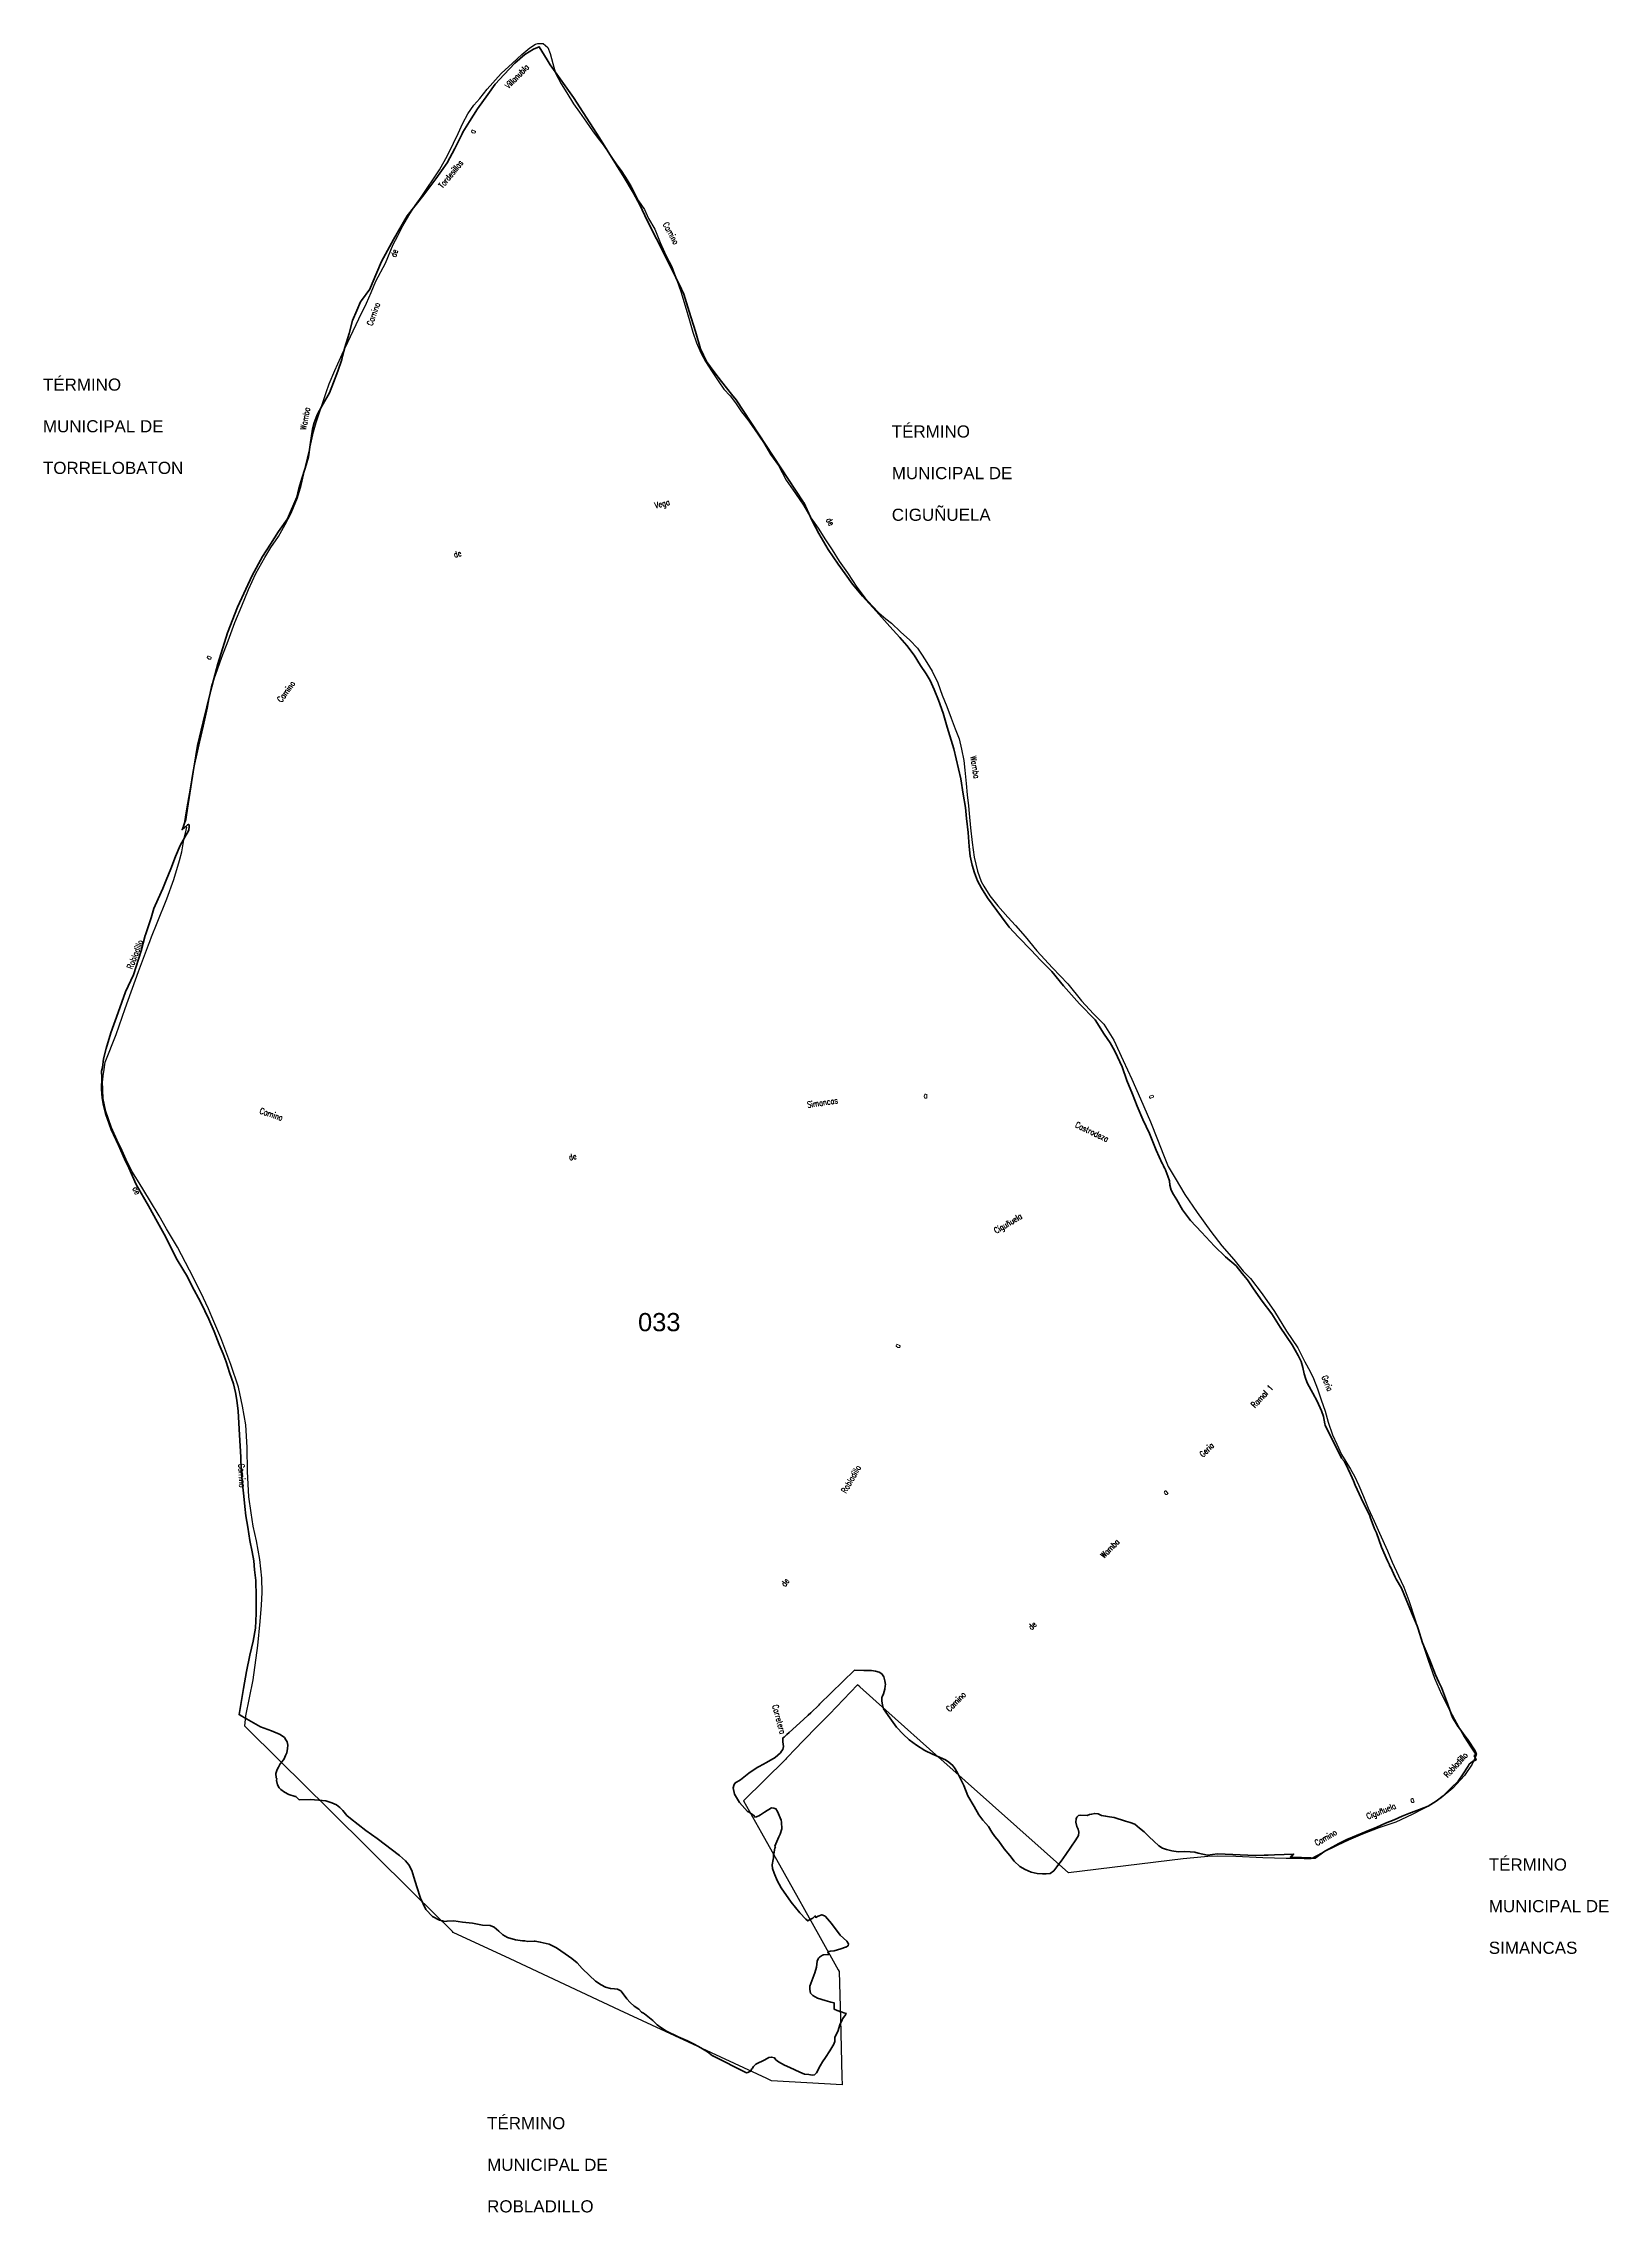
# Model space of a CAD drawing. Header units: metres. Extents: x 339638 to 364279, y 4598373 to 4630956.
# Drawn here: x 340333 to 342913, y 4608464 to 4612038 of the extents above; entities that cross this region are included whole.
import ezdxf
from ezdxf.enums import TextEntityAlignment as Align

# ---------------------------------------------------------------- set-up
doc = ezdxf.new("R2010")
doc.units = ezdxf.units.M
for name, color, linetype, lineweight in [('caminos', 1, 'Continuous', 0), ('poligonos_rusticos', 42, 'Continuous', 40), ('termino', 6, 'Continuous', 25), ('terminos_txt', 7, 'Continuous', 0)]:
    doc.layers.add(name, color=color, linetype=linetype, lineweight=lineweight)
doc.layers.add('poligonos_rustico_txt', color=7, linetype='Continuous')
doc.styles.add('Arial', font='arial.ttf')
doc.styles.add('caminos', font='simplex.shx', dxfattribs={"width": 0.75})
doc.styles.add('resto', font='arial.ttf')

msp = doc.modelspace()

# ---------------------------------------------------------------- texts
at = {"layer": 'caminos', "style": 'caminos', "width": 0.75}
for s, rotation, p in [('Villanubla', 45.7836, (341102.4, 4611960.1)), ('a', 65.5582, (341046.6, 4611886.7)), ('Tordesillas', 50.6479, (340993.6, 4611795.9)), ('Camino', -61.5977, (341351.4, 4611738.3)), ('de', 72.2937, (340917.2, 4611683.5)), ('Camino', 70.2989, (340878.2, 4611570.5)), ('Wamba', 79.3281, (340769, 4611399.4)), ('Vega', 14.6134, (341343, 4611268.3)), ('de', -58.2161, (341620.2, 4611250.7)), ('de', 15.401, (341011.9, 4611187.3)), ('a', 65.6231, (340611.1, 4611019.9)), ('Camino', 53.8334, (340728.2, 4610949.3)), ('Wamba', -80.7287, (341858, 4610862.5)), ('Robladillo', 68.7875, (340482.8, 4610510.4)), ('Camino', -18.8166, (340687.9, 4610272.2)), ('Simancas', 8.5923, (341593.4, 4610281)), ('a', 0.1486, (341784.2, 4610296.6)), ('a', -63.8953, (342152.5, 4610302.3)), ('Castrodeza', -25.4176, (342031.5, 4610249.9)), ('de', 12.6618, (341201.3, 4610194.2)), ('de', -64.4509, (340477.2, 4610149.9)), ('Ciguñuela', 31.0444, (341905.4, 4610073.7)), ('a', 67.3068, (341746.7, 4609886.1)), ('Ramal 1', 46.6842, (342332.1, 4609786.7)), ('Geria', -67.3685, (342437, 4609839.5)), ('Geria', 45.1514, (342246.8, 4609705.5)), ('Camino', -87.5826, (340651.8, 4609697.4)), ('Robladillo', 60.2231, (341658.9, 4609646.5)), ('a', 44.3469, (342185.6, 4609643)), ('Wamba', 45.4748, (342083.6, 4609539)), ('de', 55.7683, (341558.7, 4609492.5)), ('de', 44.9874, (341964.3, 4609420.8)), ('Carretera', -74.8682, (341531.7, 4609298.5)), ('Camino', 45.4267, (341829.2, 4609286)), ('Robladillo', 47.3955, (342649.8, 4609177.6)), ('a', 19.3363, (342588.7, 4609135.7)), ('Ciguñuela', 21.5662, (342517.2, 4609108.6)), ('Camino', 30.2998, (342433.7, 4609064.9))]:
    msp.add_text(s, height=10, rotation=rotation, dxfattribs=at).set_placement(p, align=Align.BOTTOM_LEFT)
at = {"layer": 'poligonos_rustico_txt', "style": 'Arial'}
msp.add_text('033', height=30, dxfattribs=at).set_placement((341348.4, 4609906.9), align=Align.BOTTOM_CENTER)
at = {"layer": 'terminos_txt', "style": 'resto'}
for s, p in [('TÉRMINO', (340332.7, 4611465.4)), ('MUNICIPAL DE', (340332.7, 4611396.8)), ('TÉRMINO', (341731.6, 4611388.2)), ('TORRELOBATON', (340332.7, 4611328.2)), ('MUNICIPAL DE', (341731.6, 4611319.6)), ('CIGUÑUELA', (341731.6, 4611251)), ('TÉRMINO', (342715.5, 4609027.3)), ('MUNICIPAL DE', (342715.5, 4608958.8)), ('SIMANCAS', (342715.5, 4608890.2)), ('TÉRMINO', (341064.7, 4608601.3)), ('MUNICIPAL DE', (341064.7, 4608532.7)), ('ROBLADILLO', (341064.7, 4608464.2))]:
    msp.add_text(s, height=20, dxfattribs=at).set_placement(p)

# ---------------------------------------------------------------- linework, layer by layer
at = {"layer": 'poligonos_rusticos'}
msp.add_lwpolyline([(341163.5, 4612010.2), (341168.5, 4612002), (341207.1, 4611948.3), (341249.7, 4611882.1), (341290.3, 4611816.8), (341306.1, 4611790.9), (341316.6, 4611771.4), (341328.4, 4611745.6), (341343.7, 4611715.3), (341366.2, 4611671.2), (341385.3, 4611632.4), (341389.1, 4611624.4), (341397.8, 4611595.8), (341408.2, 4611563.1), (341416.4, 4611534.1), (341426.4, 4611513.4), (341438.2, 4611496.9), (341451.1, 4611480.6), (341467.4, 4611459.4), (341475.3, 4611450.5), (341585.8, 4611282.3), (341586.7, 4611281), (341600.2, 4611250.9), (341611.6, 4611230.3), (341627, 4611204), (341643, 4611179.7), (341654.7, 4611163.4), (341666.8, 4611146.6), (341683.4, 4611126.8), (341705.9, 4611102.3), (341728.3, 4611076.8), (341745, 4611058.9), (341756.2, 4611045.7), (341768.4, 4611029.4), (341779, 4611012.7), (341788.2, 4610999), (341795, 4610987.8), (341801.7, 4610973.2), (341808.8, 4610955.5), (341816.3, 4610933.9), (341822.9, 4610911.2), (341833.6, 4610875.5), (341845.6, 4610826.2), (341849.5, 4610800.6), (341853.1, 4610778.5), (341854.7, 4610760.4), (341857.7, 4610737.4), (341859.2, 4610714.3), (341860.9, 4610698.8), (341864.1, 4610683.7), (341867.8, 4610671.1), (341873, 4610658), (341879.3, 4610645.9), (341889.4, 4610630.1), (341912.3, 4610598.6), (341924.9, 4610581.4), (341940.6, 4610565), (341961.1, 4610543.6), (341976.8, 4610527.2), (341995.4, 4610508.8), (342014.4, 4610484.9), (342040.8, 4610455.3), (342066.7, 4610428.8), (342081.7, 4610405.5), (342091.4, 4610391.2), (342098.7, 4610378.6), (342103.4, 4610368), (342111.1, 4610351.3), (342119.1, 4610329.1), (342128.1, 4610306.4), (342136.2, 4610286.7), (342145.3, 4610264.5), (342156.3, 4610241.8), (342167.2, 4610214), (342177.2, 4610192.3), (342177.6, 4610191.5), (342179.3, 4610188.1), (342180.4, 4610185.9), (342181.4, 4610183.9), (342182.5, 4610181.7), (342183.2, 4610180.1), (342186.8, 4610171.6), (342189.1, 4610163.5), (342190, 4610156.5), (342192.3, 4610148.5), (342195.7, 4610141.4), (342201.5, 4610132.3), (342210.6, 4610116.1), (342223.8, 4610098.3), (342241.9, 4610078.9), (342263.4, 4610055.9), (342281.5, 4610038.5), (342299.2, 4610023.6), (342308.9, 4610010.9), (342317.7, 4610000.7), (342327.9, 4609986), (342342, 4609965.2), (342358, 4609944.4), (342371.6, 4609922.6), (342391.5, 4609893.6), (342401.6, 4609875.9), (342406.4, 4609866.3), (342409.2, 4609856.2), (342411.5, 4609845.7), (342413.8, 4609837.1), (342416.6, 4609829.6), (342425.3, 4609813.9), (342432.5, 4609800.7), (342439.7, 4609784.5), (342443, 4609775.5), (342445.2, 4609763.4), (342446.1, 4609760.9), (342472.6, 4609706.9), (342476.9, 4609701.7), (342482.2, 4609692.6), (342485.1, 4609686), (342485.4, 4609685.5), (342492.3, 4609669.5), (342495.5, 4609662.3), (342505, 4609640.9), (342519.3, 4609611.8), (342520.4, 4609608.2), (342521.4, 4609605.2), (342527.1, 4609590.6), (342527.2, 4609590.1), (342530.2, 4609583.7), (342538.5, 4609560.1), (342548.8, 4609537.4), (342550.7, 4609533), (342551.6, 4609531.1), (342551.8, 4609530.7), (342553.2, 4609527.5), (342553.3, 4609527.5), (342561.4, 4609510.8), (342562.8, 4609507.7), (342571.4, 4609492.4), (342579.6, 4609474), (342589.4, 4609449.9), (342597.2, 4609430.6), (342597.9, 4609428.8), (342599.2, 4609425.6), (342606.4, 4609402.6), (342618.5, 4609373.9), (342627.7, 4609350.1), (342633.4, 4609338), (342637.5, 4609329.1), (342645.7, 4609306.8), (342655.8, 4609279.6), (342665.2, 4609264.4), (342666.1, 4609263), (342677.9, 4609247.4), (342679.8, 4609244.4), (342680.4, 4609243.6), (342692.8, 4609224.4), (342695, 4609218.6), (342691.6, 4609216.7), (342694.6, 4609209.6), (342692.5, 4609208.8), (342688.6, 4609207.1), (342683.4, 4609202.4), (342681.4, 4609199.6), (342673.1, 4609186.7), (342664.8, 4609174.9), (342653.6, 4609163.6), (342640.3, 4609150.4), (342628.6, 4609141.6), (342615.5, 4609133.4), (342601.4, 4609128.2), (342583.7, 4609121.6), (342572.6, 4609116.8), (342559.5, 4609111.1), (342545.4, 4609105.4), (342531.2, 4609099.1), (342513.6, 4609092), (342497.4, 4609085.3), (342481.8, 4609078.7), (342468.6, 4609071.9), (342458.5, 4609066.6), (342445.4, 4609059.4), (342429.6, 4609047.7), (342423.1, 4609048), (342421.6, 4609048.1), (342392.6, 4609049.4), (342388.5, 4609049.9), (342394.1, 4609054.6), (342362.1, 4609053.3), (342351.7, 4609052.9), (342351.2, 4609052.9), (342345.1, 4609052.7), (342331.2, 4609052.2), (342268.2, 4609055.2), (342251.7, 4609053), (342244.2, 4609054.6), (342236.3, 4609056.3), (342230.8, 4609057.9), (342223.3, 4609058.5), (342214.8, 4609058.7), (342203.8, 4609058), (342193.3, 4609059.7), (342184.4, 4609061.9), (342177.9, 4609064.5), (342171.5, 4609068.1), (342163.7, 4609075.8), (342155.8, 4609083), (342147.5, 4609091.2), (342140.1, 4609097.3), (342132.3, 4609104), (342124.3, 4609106.6), (342116.9, 4609108.8), (342098, 4609114.7), (342090.5, 4609115.9), (342084, 4609117), (342077.1, 4609118.1), (342071.6, 4609120.8), (342066.1, 4609121.4), (342061.1, 4609120.5), (342057.6, 4609119.5), (342053.6, 4609118.1), (342042.6, 4609118.4), (342039.1, 4609117.9), (342036.5, 4609115.5), (342035.4, 4609112.5), (342034.8, 4609107), (342036.7, 4609100), (342038.6, 4609095.4), (342040, 4609090.4), (342039.4, 4609084.9), (342035.2, 4609078), (342018.2, 4609053.8), (342010.5, 4609043), (342006.4, 4609037.3), (342003.8, 4609033.6), (341998.6, 4609026.7), (341992.5, 4609022.8), (341986, 4609022), (341980, 4609022.1), (341971, 4609022.8), (341961.1, 4609025), (341951.2, 4609029.2), (341942.8, 4609033.9), (341933.5, 4609042.6), (341926.2, 4609052.2), (341916.9, 4609063.4), (341908.1, 4609075.6), (341901.3, 4609083.3), (341896.5, 4609090.4), (341891.2, 4609100), (341886.8, 4609105.1), (341881.4, 4609110.2), (341875.1, 4609119.4), (341867.3, 4609133), (341857.2, 4609150.3), (341850.1, 4609167.4), (341840.7, 4609187.2), (341836.1, 4609195.2), (341832.3, 4609200.3), (341825.4, 4609206), (341819.9, 4609209.6), (341811.4, 4609213.8), (341810.5, 4609214.3), (341798.6, 4609219), (341786.3, 4609225.3), (341772.5, 4609234.1), (341760.1, 4609242.8), (341750.3, 4609252.1), (341739.6, 4609263.8), (341728.4, 4609279), (341718.2, 4609293.8), (341716.4, 4609300.3), (341715, 4609306.3), (341715.1, 4609312.3), (341715.6, 4609313.5), (341717.7, 4609318.8), (341720.4, 4609326.2), (341720.9, 4609331.5), (341721.1, 4609333.7), (341720.2, 4609340.2), (341718.3, 4609346.8), (341715.4, 4609351.4), (341711, 4609354.4), (341705, 4609356.1), (341698, 4609357.2), (341685.5, 4609357), (341670, 4609357.3), (341612.7, 4609301.6), (341611.7, 4609300.6), (341598, 4609287.3), (341593.7, 4609283.2), (341586.3, 4609276), (341562.7, 4609255), (341558.8, 4609251.5), (341556.4, 4609249.3), (341554.1, 4609247.3), (341552.3, 4609245.8), (341552.1, 4609245.2), (341552.1, 4609241.9), (341552.1, 4609239.2), (341553.4, 4609231.7), (341552.3, 4609226.7), (341549.6, 4609224.1), (341548.1, 4609221.1), (341539.5, 4609213.7), (341525.1, 4609205.4), (341513.1, 4609198.9), (341509.6, 4609197.1), (341496, 4609187.8), (341482.2, 4609176.6), (341472.7, 4609171.3), (341471.4, 4609167.3), (341470.2, 4609163.6), (341472.2, 4609153.3), (341480.9, 4609139.3), (341494, 4609124.9), (341495.2, 4609124), (341501.8, 4609119.5), (341502.9, 4609118.8), (341504.1, 4609118.4), (341506, 4609115.6), (341508.4, 4609116), (341513.5, 4609117.9), (341514.4, 4609118.6), (341515.5, 4609119), (341521.9, 4609123.7), (341533.2, 4609130.5), (341537.2, 4609130.4), (341540.7, 4609128.8), (341543.1, 4609124.8), (341549.2, 4609110.3), (341549.8, 4609107), (341550.4, 4609096.3), (341547.8, 4609087.5), (341545.7, 4609083.2), (341538.8, 4609067.8), (341539.7, 4609066.5), (341538.9, 4609064.5), (341537.2, 4609054.7), (341536.9, 4609053.1), (341536.5, 4609048.6), (341536.3, 4609045.4), (341534.5, 4609036.9), (341535.2, 4609031), (341537.5, 4609023.3), (341542.8, 4609011.1), (341549.3, 4608998.9), (341566, 4608975.4), (341579.9, 4608957.5), (341589.9, 4608947.1), (341593.3, 4608944.4), (341595, 4608945.4), (341601.4, 4608949), (341605, 4608952.4), (341605.5, 4608952.6), (341606.3, 4608950.1), (341610.4, 4608952.4), (341616.2, 4608954.6), (341616.4, 4608954.7), (341620.6, 4608952.8), (341622.6, 4608951.8), (341632.4, 4608940.2), (341646.8, 4608921.2), (341657.8, 4608911.1), (341660.3, 4608906.4), (341659.6, 4608903.4), (341655.9, 4608901.3), (341655.5, 4608901.1), (341647.6, 4608898.2), (341636.6, 4608895.4), (341630.6, 4608894.7), (341627.8, 4608894.1), (341626.8, 4608893.9), (341626.3, 4608893.5), (341627.8, 4608889.3), (341626.7, 4608889.2), (341619.2, 4608888.5), (341617.6, 4608888.1), (341612.5, 4608884.9), (341611, 4608883), (341608.9, 4608878.2), (341607.7, 4608868.3), (341605, 4608858.8), (341596.6, 4608837), (341596.4, 4608831.5), (341597.8, 4608825.4), (341601.7, 4608821.4), (341609.1, 4608817.2), (341621.6, 4608813.4), (341629.5, 4608811.3), (341631.3, 4608810.8), (341636.4, 4608809.5), (341636.6, 4608799.1), (341641.8, 4608796.6), (341650, 4608793.9), (341652.5, 4608793), (341656.4, 4608792.1), (341655.6, 4608789.7), (341651.1, 4608783.4), (341650, 4608781.7), (341646.2, 4608773.5), (341643.3, 4608763.7), (341637.5, 4608752.2), (341637.6, 4608745.8), (341635.4, 4608740.5), (341634.4, 4608738.9), (341629.3, 4608730.5), (341622.5, 4608719.4), (341617.6, 4608712.3), (341613.4, 4608705.5), (341607.5, 4608694.1), (341604, 4608690.7), (341600.5, 4608690.3), (341595, 4608691.4), (341588, 4608692.1), (341580.1, 4608695.2), (341563.7, 4608703.1), (341555, 4608706.8), (341544.9, 4608712), (341540.5, 4608715.7), (341538.4, 4608718.8), (341533.6, 4608720.2), (341529.1, 4608719.3), (341522.5, 4608715.4), (341507.8, 4608708.7), (341503.8, 4608704.8), (341501.9, 4608702), (341501.2, 4608700.9), (341498.6, 4608696.9), (341494.5, 4608694.5), (341492.2, 4608694.3), (341436.5, 4608721.9), (341436.1, 4608722.2), (341427.8, 4608728.9), (341416.9, 4608735.2), (341406, 4608741.4), (341395.1, 4608746.6), (341379.8, 4608753.4), (341360.5, 4608762.9), (341351.1, 4608768.6), (341344.7, 4608773.2), (341338.9, 4608779.2), (341337.8, 4608780.3), (341324, 4608791.1), (341322.3, 4608792.6), (341319.3, 4608793.9), (341314.7, 4608798.9), (341307.3, 4608804), (341300.4, 4608810.1), (341295.1, 4608815.8), (341287.3, 4608826.4), (341284.9, 4608829.3), (341280.6, 4608831.7), (341279.4, 4608832.1), (341274.4, 4608832.7), (341267.9, 4608833.3), (341260, 4608835.5), (341252.6, 4608839.2), (341243.2, 4608844.9), (341233.4, 4608854.6), (341221.1, 4608866.3), (341213.3, 4608875.5), (341204.5, 4608882.7), (341193.1, 4608890.4), (341178.8, 4608900.2), (341167.2, 4608906.1), (341152.4, 4608909.6), (341144.1, 4608910.9), (341142.1, 4608911), (341132, 4608910.7), (341126.8, 4608911.6), (341126.6, 4608911.7), (341122.8, 4608911.6), (341111.2, 4608913.3), (341098.1, 4608917.3), (341090.8, 4608921.5), (341084.2, 4608927.5), (341076.3, 4608934.1), (341069.5, 4608936.7), (341057.2, 4608937.4), (341040.4, 4608940.7), (341024, 4608942.4), (341009.6, 4608944.3), (340999, 4608944.2), (340998.9, 4608944.2), (340998.3, 4608944.2), (340992.9, 4608943.5), (340992.1, 4608944.6), (340990.7, 4608944.7), (340986.3, 4608945.8), (340974.9, 4608951.5), (340963.9, 4608963.3), (340954.8, 4608981.9), (340948.9, 4609000.5), (340943.9, 4609016.4), (340940.4, 4609027.6), (340935.8, 4609036.8), (340930.3, 4609043.3), (340920.2, 4609052.4), (340883.6, 4609080), (340864.9, 4609093.4), (340839.8, 4609113), (340833.4, 4609118.1), (340827.1, 4609126.3), (340821.7, 4609131.4), (340816.3, 4609135.5), (340808.8, 4609139.1), (340800.4, 4609141.9), (340798.9, 4609142.4), (340787.4, 4609143.1), (340772.9, 4609144.4), (340755.2, 4609144), (340749.5, 4609149.4), (340748.1, 4609149.6), (340738.1, 4609152.5), (340730.8, 4609156.3), (340724.7, 4609161), (340721.8, 4609163.8), (340719.4, 4609168.5), (340717.6, 4609175.5), (340718, 4609179), (340716.9, 4609180), (340716.3, 4609187.1), (340718.5, 4609193.6), (340720.8, 4609197.8), (340723.7, 4609203), (340729.3, 4609209.9), (340730, 4609211.4), (340732.5, 4609216.8), (340734.6, 4609221.2), (340735.7, 4609228.2), (340736.3, 4609233.7), (340735.4, 4609239.2), (340733, 4609242.8), (340730.6, 4609246.8), (340723.7, 4609251.5), (340709.3, 4609257.3), (340691, 4609264.2), (340660.2, 4609281.9), (340655.9, 4609284.4), (340663.3, 4609327.3), (340667.9, 4609355.2), (340673.4, 4609382.1), (340678.9, 4609405.5), (340682.9, 4609426.5), (340683.9, 4609451), (340684, 4609479), (340683.5, 4609505), (340681.4, 4609522.6), (340680.2, 4609537.6), (340677.5, 4609552.2), (340673.9, 4609571.3), (340670.4, 4609593.3), (340666.8, 4609611.9), (340665.6, 4609627), (340663.5, 4609644), (340661.4, 4609664.1), (340659.4, 4609686.6), (340658.8, 4609708.2), (340656.6, 4609745.2), (340654.4, 4609784.3), (340652.3, 4609802.4), (340650.1, 4609814.9), (340646.9, 4609829), (340640.3, 4609847.7), (340634.6, 4609865.3), (340629.9, 4609878.9), (340623.2, 4609894), (340614.7, 4609915.2), (340606.1, 4609935.9), (340592.7, 4609963.2), (340578.3, 4609990.5), (340571.1, 4610005.7), (340563.3, 4610017.9), (340553.7, 4610033.6), (340545, 4610050.3), (340535, 4610071), (340521.5, 4610095.8), (340506.5, 4610122.6), (340486.2, 4610157.6), (340480, 4610171.4), (340474.2, 4610185.1), (340467, 4610199.7), (340457, 4610222.4), (340445, 4610248.2), (340435.5, 4610274.4), (340432.3, 4610288), (340430.1, 4610300.5), (340429.3, 4610314.5), (340429.7, 4610334.1), (340429.4, 4610344.1), (340430.6, 4610350.5), (340432.4, 4610364.5), (340436.7, 4610381.4), (340444.7, 4610407.3), (340456.4, 4610441.1), (340468.6, 4610474.9), (340481.7, 4610503.1), (340494.8, 4610542.7), (340501.4, 4610568.1), (340501.7, 4610569.2), (340504.7, 4610577.1), (340510.9, 4610596.8), (340515.4, 4610612.1), (340522.6, 4610628.2), (340530, 4610645.3), (340536, 4610658.9), (340543.7, 4610677.5), (340551.4, 4610697.9), (340559, 4610715.9), (340566.7, 4610729.8), (340570.4, 4610736.2), (340571.5, 4610738.1), (340573.2, 4610741.9), (340573.3, 4610742.8), (340573.7, 4610745.6), (340573.4, 4610750.1), (340572.8, 4610750.7), (340572.5, 4610750.9), (340570.9, 4610750.2), (340566.2, 4610746), (340562.9, 4610743.1), (340561.9, 4610742), (340564.2, 4610747.4), (340564.3, 4610747.7), (340566.1, 4610753), (340568.1, 4610758.9), (340570.9, 4610777.4), (340580.2, 4610837.2), (340584.8, 4610864), (340587.6, 4610880.6), (340596.5, 4610919.6), (340608.1, 4610967), (340608.7, 4610969.6), (340620.7, 4611015.3), (340636.8, 4611066.4), (340653.3, 4611108.7), (340677.6, 4611160.9), (340694.5, 4611192.2), (340707.5, 4611212.3), (340721.1, 4611233.3), (340735.5, 4611254), (340750.9, 4611290.1), (340754.5, 4611304.3), (340759.4, 4611320.7), (340764.7, 4611337.6), (340770.1, 4611356.5), (340773, 4611376), (340775.3, 4611390.9), (340777.1, 4611401.9), (340779.8, 4611412.3), (340784.6, 4611425.8), (340792.4, 4611440.1), (340805.2, 4611461.7), (340811.6, 4611479.1), (340818.9, 4611497.4), (340825.3, 4611516.8), (340826.6, 4611522.1), (340830.2, 4611536.7), (340837.2, 4611559.5), (340843.1, 4611580.9), (340849.9, 4611597.7), (340856.2, 4611611.6), (340857.7, 4611614.2), (340871.4, 4611632.7), (340875, 4611641.7), (340890.7, 4611678.1), (340910.2, 4611714.3), (340933, 4611753.2), (340960.4, 4611788.1), (340980.3, 4611814.5), (340999, 4611840.6), (341011.5, 4611864.5), (341023.6, 4611888.7), (341024.8, 4611891), (341035.5, 4611908.8), (341049, 4611929.6), (341065.9, 4611953.2), (341077.8, 4611970.5), (341092.6, 4611986.2), (341110.4, 4612004.8), (341126.7, 4612019), (341141.4, 4612028.2), (341147.8, 4612030.9), (341150.5, 4612032), (341163.5, 4612010.2)], close=True, dxfattribs=at)
at = {"layer": 'termino'}
for points in [[(340828.2, 4611530.4), (340831.3, 4611537.1), (340839.3, 4611554.4), (340853.2, 4611583.5), (340865.9, 4611609.4), (340873.5, 4611627.3), (340881.5, 4611645.6), (340897, 4611675.6), (340909.7, 4611706), (340917.3, 4611720.7), (340925.7, 4611737.1), (340937.3, 4611756.6), (340946, 4611770.3), (340955.9, 4611784.4), (340986.2, 4611829.2), (340999.3, 4611852.9), (341009.3, 4611873.1), (341016.8, 4611889.1), (341024.5, 4611906.3), (341033.1, 4611921.7), (341042.6, 4611935.8), (341052.5, 4611947), (341064.8, 4611962), (341087.9, 4611987.9), (341106.4, 4612005.2), (341121.8, 4612019), (341135.1, 4612030.2), (341144.5, 4612036.3), (341148.3, 4612037.5), (341157.3, 4612037.2), (341164.7, 4612030.5), (341168.5, 4612020.9), (341172.9, 4612004.3), (341177.5, 4611988.6), (341187, 4611971), (341195.9, 4611956.3), (341207, 4611937.7), (341216.7, 4611924.3), (341228.7, 4611907.6), (341238.4, 4611893.2), (341247.5, 4611881.1), (341256.2, 4611870.5), (341266.3, 4611854.8), (341277.4, 4611839.1), (341286.5, 4611826.3), (341295.7, 4611812.6), (341302.1, 4611801.7), (341308.3, 4611790.2), (341314.2, 4611778.3), (341323.9, 4611763.6), (341330.8, 4611748.9), (341341, 4611731.6), (341350.1, 4611709.5), (341360, 4611687.8), (341368.9, 4611669.9), (341377.4, 4611647.5), (341384.2, 4611628.6), (341391.2, 4611604.9), (341398.1, 4611580.9), (341403.6, 4611562), (341409.8, 4611544.4), (341417, 4611527.8), (341424.8, 4611513.4), (341435.8, 4611496.4), (341446.8, 4611480.1), (341454.8, 4611467.9), (341465, 4611457.1), (341473.9, 4611445.5), (341484.1, 4611430.8), (341494.3, 4611417.4), (341505, 4611402.7), (341520, 4611379.9), (341531.9, 4611360.1), (341545, 4611341.9), (341557.5, 4611318.2), (341573.1, 4611296.1), (341585.9, 4611276.9), (341598.2, 4611256.1), (341610.3, 4611239.1), (341622.4, 4611219.6), (341633.3, 4611203), (341644.9, 4611184.4), (341658.4, 4611165.2), (341673.9, 4611141.9), (341687.9, 4611123.6), (341699.4, 4611111.1), (341710, 4611099.6), (341721.8, 4611089.7), (341731, 4611082.3), (341745.7, 4611068.3), (341761.2, 4611054.2), (341773.9, 4611041.1), (341781.9, 4611029.6), (341789.5, 4611017.4), (341798.3, 4611003.3), (341807.7, 4610984.1), (341814.7, 4610964), (341822.3, 4610945.1), (341829.4, 4610925.9), (341835.9, 4610908.3), (341842.5, 4610891.6), (341846.7, 4610874.7), (341850.1, 4610856.4), (341851.9, 4610840.1), (341854.1, 4610818.4), (341855.7, 4610799.5), (341857.9, 4610781.2), (341859.2, 4610768.8), (341861.2, 4610745.4), (341863.9, 4610720.8), (341867.3, 4610696.8), (341872.7, 4610674), (341878.9, 4610656.8), (341883.5, 4610649.1), (341893.1, 4610633.1), (341906.2, 4610616.8), (341923.1, 4610597.9), (341935.7, 4610584.1), (341951.4, 4610566.2), (341970.9, 4610542.8), (341996.3, 4610514.4), (342021.5, 4610488.1), (342044.3, 4610460), (342064, 4610438.8), (342081, 4610421.6), (342097.8, 4610395.6), (342113.1, 4610362), (342127.3, 4610331), (342141.7, 4610298.7), (342157.8, 4610260.9), (342169.5, 4610231.8), (342179.4, 4610206.5), (342187.3, 4610187.3), (342198.8, 4610167.8), (342214.8, 4610141.2), (342234.9, 4610111.5), (342257.5, 4610080.1), (342275.8, 4610056.4), (342295.1, 4610034), (342310.8, 4610014.8), (342322.8, 4610003), (342342.1, 4609977.4), (342362.1, 4609948.6), (342381.9, 4609916), (342400.6, 4609888.8), (342412.5, 4609865.4), (342421.3, 4609849.4), (342426.8, 4609837.9), (342433.4, 4609820.9), (342439.2, 4609803), (342445.7, 4609784.1), (342450.8, 4609765.9), (342458, 4609745.1), (342464.9, 4609730.1), (342472.8, 4609712.8), (342479.9, 4609701.3), (342487.6, 4609688.8), (342494.2, 4609676.9), (342501.6, 4609661.6), (342508.8, 4609643.7), (342516.8, 4609624.5), (342526.6, 4609603), (342535.4, 4609583.2), (342548.4, 4609554.1), (342556.5, 4609535.5), (342566.9, 4609513.1), (342575.3, 4609494.5), (342583.5, 4609472.5), (342594.1, 4609440.5), (342603.6, 4609410.4), (342615.6, 4609374.2), (342626.2, 4609344.5), (342637.3, 4609318.2), (342651.6, 4609290.1), (342662.2, 4609270.9), (342675, 4609247.5), (342686, 4609230.5), (342694.6, 4609217.4)], [(340564.8, 4610745.7), (340570.2, 4610780), (340575.6, 4610810.7), (340580.2, 4610837.9), (340585.9, 4610862.2), (340591.4, 4610886.9), (340597.2, 4610912.8), (340603.6, 4610942.5), (340608.2, 4610966.9), (340610.9, 4610980.3), (340617.7, 4610998.2), (340627.6, 4611026.1), (340637.9, 4611053.3), (340649.1, 4611083.6), (340660.4, 4611111.2), (340671.7, 4611138), (340683.7, 4611164.3), (340698.3, 4611190.8), (340708.2, 4611207.2), (340720.9, 4611225.1), (340732, 4611244.9), (340741.7, 4611263.5), (340752.1, 4611288.8), (340758.2, 4611309.2), (340765.4, 4611340.3), (340772.2, 4611368.1), (340778.5, 4611397.6), (340782.9, 4611413.2), (340799.2, 4611462.5), (340804.6, 4611476.9), (340813.7, 4611498.7), (340823.7, 4611520.8), (340828.2, 4611530.4)], [(342694.6, 4609217.4), (342692.5, 4609212.6), (342688.1, 4609202.7), (342675.2, 4609184.1), (342656.1, 4609163), (342637, 4609147), (342620.2, 4609135.5), (342589.4, 4609119.8), (342562.2, 4609107.3), (342534.3, 4609097.7), (342507.4, 4609087.5), (342484.1, 4609077.6), (342465.6, 4609068.6), (342440.7, 4609056.5), (342422.4, 4609046.9), (342412.6, 4609046.9), (342411.4, 4609046.9), (342392, 4609047.2), (342381.4, 4609047.2), (342343.3, 4609048.5), (342298.5, 4609050.4), (342269.2, 4609051.3), (342252.3, 4609050.4), (342246.8, 4609050.1), (342212, 4609046.6), (342023, 4609023.8), (341812.3, 4609211), (341809.1, 4609213.9), (341722, 4609291.4), (341678.7, 4609329.8), (341675.2, 4609333.3), (341628.8, 4609285.3), (341610.8, 4609266.7), (341607.1, 4609262.9), (341569.9, 4609224.5), (341562.6, 4609216.8), (341558.3, 4609212.3), (341557, 4609211), (341487.5, 4609142.2), (341517.1, 4609089.4), (341554.2, 4609023.2), (341610.8, 4608922.1), (341643.4, 4608863.8), (341645, 4608861), (341646.9, 4608783.2), (341649.3, 4608687.8), (341649.6, 4608674.4), (341533.6, 4608680.8), (341525.5, 4608684.7), (341282.8, 4608797.6), (341102.7, 4608881.8), (341008.7, 4608925.6), (341007.6, 4608926.9), (340944.5, 4608989.3), (340803.1, 4609129.1), (340723.9, 4609207.5), (340665.4, 4609265.5), (340667.3, 4609282.1), (340679.2, 4609341.6), (340686.6, 4609398.2), (340690.4, 4609437.6), (340692.8, 4609464.8), (340693.9, 4609485.6), (340693.3, 4609509.3), (340690.2, 4609539.7), (340684.5, 4609570.4), (340679.3, 4609595), (340675.9, 4609616.5), (340671.8, 4609643), (340670, 4609684.6), (340669.4, 4609724.3), (340667, 4609761.8), (340661.8, 4609792.5), (340654.8, 4609823.5), (340642.2, 4609861.3), (340625.6, 4609904.8), (340611, 4609939.7), (340605.6, 4609952.8), (340593, 4609979.7), (340574.1, 4610016.5), (340554.2, 4610054.2), (340536.1, 4610084.6), (340524.3, 4610105.8), (340508.4, 4610132.6), (340491.4, 4610160.2), (340479.1, 4610179.4), (340469.7, 4610198.9), (340463, 4610213.6), (340455, 4610230.9), (340445.9, 4610251.7), (340436.5, 4610278.6), (340432, 4610299.4), (340431.5, 4610312.8), (340431, 4610328.5), (340431.2, 4610330.1), (340432.1, 4610337.4), (340432.8, 4610343.5), (340435.1, 4610359.2), (340453.3, 4610404.6), (340468.3, 4610447.8), (340490, 4610508.3), (340506.4, 4610552.5), (340508.7, 4610558.2), (340511.8, 4610565.9), (340521, 4610588.9), (340536.9, 4610628), (340548.2, 4610660.3), (340557.7, 4610691.3), (340561.5, 4610705.4), (340564.8, 4610725.3), (340568.5, 4610741.3), (340569.6, 4610746.1), (340564.8, 4610745.7)]]:
    msp.add_lwpolyline(points, dxfattribs=at)

msp.set_redraw_order([(e.dxf.handle, doc.entitydb.next_handle()) for e in msp.query("TEXT MTEXT ATTDEF DIMENSION ARC_DIMENSION")])  # texts and dimensions are drawn at this point

doc.saveas('drawing.dxf')
